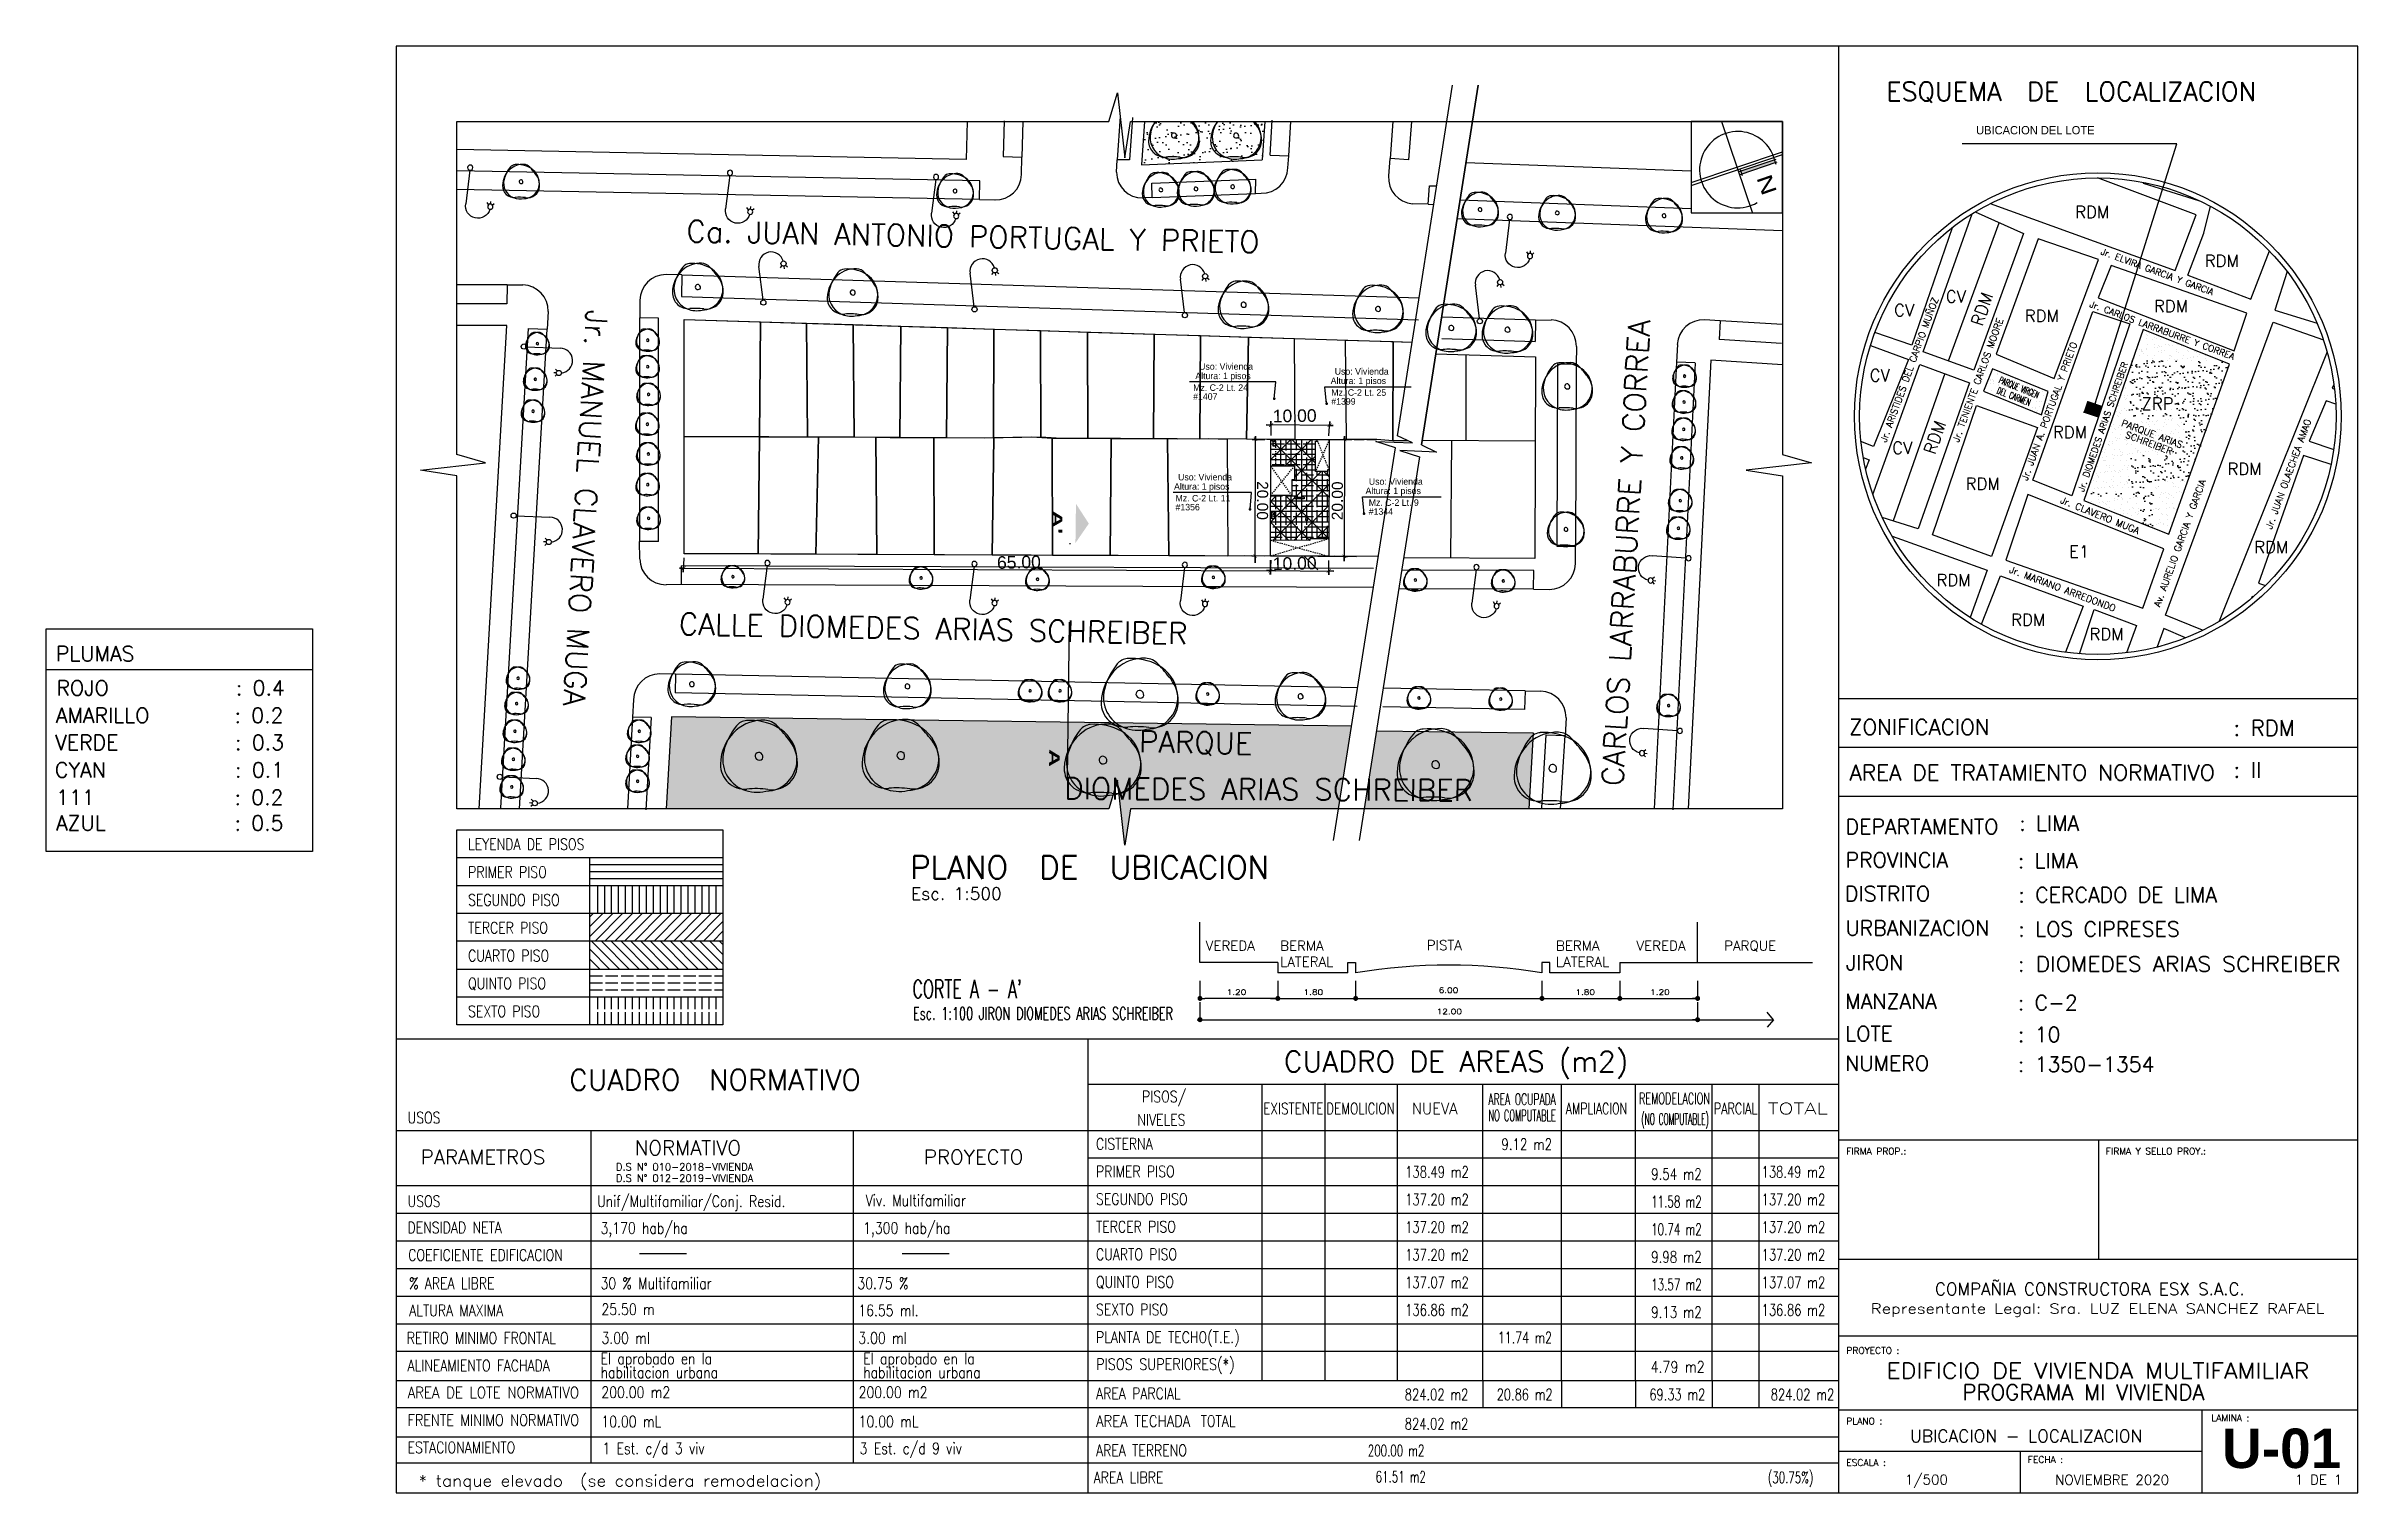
# Model space of a CAD drawing. Header units: millimetres. Extents: x 3524 to 3747, y -225 to -85.
import ezdxf
from ezdxf.enums import TextEntityAlignment as Align

# ---------------------------------------------------------------- set-up
doc = ezdxf.new("R2010")
doc.units = ezdxf.units.MM
doc.linetypes.add('ACAD_ISO02W100', pattern=[15, 12, -3])
doc.linetypes.add('DASHDOT', pattern=[1, 0.5, -0.25, 0, -0.25])
for name, color, linetype in [('0.2', 254, 'Continuous'), ('0.5', 3, 'Continuous'), ('01', 1, 'Continuous'), ('07-MANZANAS', 8, 'Continuous'), ('A-Vegetacion', 3, 'Continuous'), ('alfeisar', 1, 'Continuous'), ('CAPA02', 2, 'Continuous'), ('CAPA03', 3, 'Continuous'), ('CAPA04', 4, 'Continuous'), ('muro', 5, 'Continuous'), ('PARQUES', 3, 'Continuous'), ('proyeccion', 9, 'ACAD_ISO02W100'), ('TEXTO2', 7, 'Continuous'), ('vidrio', 4, 'Continuous'), ('Z-AREAS NATURALES', 4, 'Continuous'), ('Z-VEREDAS', 3, 'Continuous')]:
    doc.layers.add(name, color=color, linetype=linetype)
for name, color, linetype, lineweight in [('02', 2, 'Continuous', 25), ('03', 3, 'Continuous', 30), ('textos', 7, 'Continuous', 15)]:
    doc.layers.add(name, color=color, linetype=linetype, lineweight=lineweight)
doc.styles.add('ARIAL', font='arialbd.ttf', dxfattribs={"height": 0.15})
doc.styles.add('jc', font='swissel.ttf')
doc.styles.add('LAMINA', font='swissko.ttf', dxfattribs={"width": 1.3, "height": 0.4})
doc.styles.add('R', font='')
doc.styles.add('ROM50', font='romans.shx', dxfattribs={"width": 1.2, "height": 0.075})
doc.styles.add('ROMANS', font='romans.shx', dxfattribs={"width": 1.1})
doc.styles.get("Standard").update_dxf_attribs({"font": 'arial.ttf'})
doc.styles.add('SURQUILLO$0$NOMBRE1', font='romans.shx', dxfattribs={"height": 7})
doc.styles.add('TEXTO1', font='SASB____.PFB', dxfattribs={"width": 1.3})
doc.styles.get('R').set_extended_font_data('RomanaTMed')
doc.dimstyles.new('ISO-25', dxfattribs={"dimtxt": 2.5, "dimasz": 2.5, "dimexe": 1.25, "dimexo": 0.625, "dimtad": 1, "dimtxsty": 'Standard', "dimcen": 2.5, "dimadec": 0, "dimazin": 0, "dimtfac": 1, "dimtmove": 0, "dimatfit": 3, "dimfxl": 1, "dimarcsym": 0})
pattern_1 = [(37.5, (-335.3529, -35.4822), (-0.03456068, 1.0571326), [0, -0.8339328, 0, -0.932688, 0, -0.89154]), (7.5, (-335.3529, -35.4822), (0.9709703, 1.5483422), [0, -0.4498848, 0, -0.7516368, 0, -0.288036]), (327.5, (-336.0277, -35.4822), (1.70854352, 0.00310432), [0, -0.27432, 0, -0.987552, 0, -1.289304]), (317.5, (-336.0277, -35.4822), (1.64928194, 0.48152734), [0, -0.13716, 0, -0.6473952, 0, -0.740664])]

msp = doc.modelspace()

# ---------------------------------------------------------------- texts
at = {"color": 7, "style": 'jc'}
for s, rotation, p in [('10.00', 0.8051, (3642.1, -121.53)), ('65.00', 1, (3615.53, -135.64)), ('10.00', 1, (3642.1, -135.75))]:
    msp.add_text(s, height=1.209, rotation=rotation, dxfattribs=at).set_placement(p)
at = {"color": 7, "char_height": 1.068, "attachment_point": 5, "style": 'jc'}
for insert, rotation in [((3641.1, -129.06), 269.7785), ((3648.32, -129.09), 89.7785)]:
    msp.add_mtext('\\A1;20.00', dxfattribs=dict(at, insert=insert, rotation=rotation))
at = {"color": 111, "ltscale": 0.03, "char_height": 0.525, "attachment_point": 5, "style": 'ROM50'}
for s, insert in [('1.80', (3646, -176.41)), ('12.00', (3659.1, -178.27)), ('\\A1;6.00', (3659.02, -176.22)), ('1.80', (3672.2, -176.41)), ('1.20', (3679.4, -176.41))]:
    msp.add_mtext(s, dxfattribs=dict(at, insert=insert))
at = {"layer": 'alfeisar', "style": 'ROMANS'}
for s, width, p, p2 in [('EDIFICIO DE VIVIENDA MULTIFAMILIAR', 0.990817, (3701.22, -213.62), (3741.98, -213.62)), ('PROGRAMA MI VIVIENDA', 0.880114, (3708.55, -215.69), (3731.87, -215.69))]:
    msp.add_text(s, height=1.5, dxfattribs=dict(at, width=width)).set_placement(p, p2, align=Align.FIT)
at = {"layer": 'CAPA02', "linetype": 'Continuous', "style": 'ROMANS'}
for s, height, p in [('RDM', 1.16, (3719.4, -101.85)), ('RDM', 1.16, (3731.89, -106.55)), ('CV', 1.16, (3706.94, -110)), ('CV', 1.16, (3701.96, -111.3)), ('RDM', 1.16, (3714.55, -111.85)), ('RDM', 1.16, (3727, -110.92)), ('CV', 1.16, (3699.61, -117.58)), ('ZRP', 1.16, (3725.8, -120.31)), ('RDM', 1.16, (3717.27, -123.05)), ('CV', 1.16, (3701.78, -124.57)), ('RDM', 1.16, (3708.85, -128.02)), ('RDM', 1.16, (3734.08, -126.6)), ('E1', 1.16, (3718.83, -134.55)), ('RDM', 1.16, (3736.65, -134.12)), ('RDM', 1.16, (3706.04, -137.3)), ('RDM', 1.16, (3713.24, -141.12)), ('RDM', 1.16, (3720.79, -142.5)), ('ZONIFICACION', 1.5, (3697.64, -151.63)), (': RDM', 1.5, (3734.65, -151.72)), (': ', 1.5, (3734.65, -151.71)), (': II', 1.5, (3734.65, -155.76)), (': ', 1.5, (3734.65, -155.75)), ('DEPARTAMENTO', 1.45, (3697.29, -161.19)), (': LIMA', 1.45, (3714.02, -160.86)), ('PROVINCIA', 1.45, (3697.29, -164.4)), (': LIMA', 1.45, (3713.88, -164.48)), ('DISTRITO', 1.45, (3697.23, -167.65)), (': CERCADO DE LIMA', 1.45, (3713.94, -167.76)), ('URBANIZACION', 1.45, (3697.28, -170.96)), (': LOS CIPRESES', 1.45, (3713.94, -171.06)), ('JIRON', 1.45, (3697.32, -174.29)), ('MANZANA', 1.45, (3697.26, -178.01)), (': C-2', 1.45, (3713.88, -178.15)), ('LOTE', 1.45, (3697.25, -181.13)), (': 10', 1.45, (3713.88, -181.21)), ('NUMERO', 1.45, (3697.25, -183.99)), (': 1350-1354', 1.45, (3713.88, -184.08)), ('NORMATIVO', 1.4, (3580.61, -192.1)), ('PARAMETROS', 1.4, (3559.99, -192.99)), ('D.S N° 010-2018-VIVIENDA', 0.7, (3578.81, -193.59)), ('PROYECTO', 1.4, (3608.47, -192.99)), ('D.S N° 012-2019-VIVIENDA', 0.7, (3578.81, -194.67))]:
    msp.add_text(s, height=height, dxfattribs=at).set_placement(p)
for p in [(3710.44, -112.34), (3705.89, -124.7)]:
    msp.add_text('RDM', height=1.16, rotation=70.8189, dxfattribs=at).set_placement(p)
at = {"layer": 'CAPA02', "color": 2, "style": 'R'}
for s, p in [('Uso: Vivienda', (3635, -116.46)), ('Mz. C-2 Lt. 24', (3634.42, -118.5)), ('Altura: 1 pisos', (3634.63, -117.37)), ('Altura: 1 pisos', (3647.67, -117.84)), ('Uso: Vivienda', (3648.06, -116.94)), ('#1407', (3634.42, -119.36)), ('#1399', (3647.73, -119.83)), ('Mz. C-2 Lt. 25', (3647.73, -118.97)), ('Uso: Vivienda', (3632.97, -127.12)), ('Uso: Vivienda', (3651.35, -127.54)), ('Altura: 1 pisos', (3632.58, -128.02)), ('Mz. C-2 Lt. 11', (3632.72, -129.15)), ('Altura: 1 pisos', (3651.03, -128.44)), ('Mz. C-2 Lt. 9', (3651.34, -129.57)), ('#1356', (3632.72, -130.01)), ('#1344', (3651.34, -130.43))]:
    msp.add_text(s, height=0.63, dxfattribs=at).set_placement(p)
at = {"layer": 'CAPA02', "linetype": 'Continuous', "style": 'ROMANS'}
for s, height, width, p, p2 in [('AREA DE TRATAMIENTO NORMATIVO', 1.5, 0.900665, (3697.67, -156.01), (3732.86, -156.01)), (': DIOMEDES ARIAS SCHREIBER', 1.45, 0.936162, (3713.88, -174.42), (3744.98, -174.42)), ('EXISTENTE', 1.1, 0.705102, (3641.17, -188.17), (3646.97, -188.17)), ('DEMOLICION', 1.1, 0.699867, (3647.25, -188.17), (3653.85, -188.17)), ('NUEVA', 1.1, 0.855909, (3655.5, -188.17), (3659.89, -188.17)), ('AREA OCUPADA', 1.1, 0.519213, (3662.87, -187.27), (3669.37, -187.27)), ('AMPLIACION', 1.1, 0.64458, (3670.33, -188.17), (3676.24, -188.17)), ('REMODELACION', 1.1, 0.567595, (3677.38, -187.2), (3684.22, -187.2)), ('PARCIAL', 1.1, 0.651327, (3684.59, -188.17), (3688.79, -188.17)), ('NO COMPUTABLE', 1.1, 0.470045, (3662.87, -188.83), (3669.37, -188.83)), ('(NO COMPUTABLE)', 1.1, 0.427903, (3677.61, -189.18), (3684.11, -189.18))]:
    msp.add_text(s, height=height, dxfattribs=dict(at, width=width)).set_placement(p, p2, align=Align.FIT)
at = {"layer": 'CAPA02', "ltscale": 0.03, "style": 'ROMANS'}
for s, p in [('VEREDA', (3635.64, -172.41)), ('BERMA ', (3642.8, -172.41)), ('PISTA', (3656.93, -172.36)), ('BERMA ', (3669.38, -172.41)), ('VEREDA', (3677.14, -172.41)), ('PARQUE', (3685.58, -172.41)), ('LATERAL', (3642.8, -173.96)), ('LATERAL', (3669.38, -173.96))]:
    msp.add_text(s, height=0.95, dxfattribs=at).set_placement(p)
at = {"layer": 'CAPA02', "linetype": 'Continuous', "style": 'ROMANS', "width": 0.8}
for s, p in [('PISOS/', (3629.49, -187.01)), ('NIVELES', (3629.04, -189.26))]:
    msp.add_text(s, height=1.1, dxfattribs=at).set_placement(p)
at = {"layer": 'CAPA02', "style": 'ROMANS'}
for s, height, width, p, p2 in [('COMPAÑIA CONSTRUCTORA ESX S.A.C.', 1.2, 0.866225, (3705.9, -205.6), (3735.74, -205.6)), ('Representante Legal: Sra. LUZ ELENA SANCHEZ RAFAEL', 0.96, 1.052863, (3699.72, -207.37), (3743.43, -207.37))]:
    msp.add_text(s, height=height, dxfattribs=dict(at, width=width)).set_placement(p, p2, align=Align.FIT)
msp.add_text('UBICACION - LOCALIZACION', height=1.2, dxfattribs=at).set_placement((3703.5, -219.76))
at = {"layer": 'CAPA03', "linetype": 'Continuous', "style": 'ROMANS'}
for s, height, p in [('ESQUEMA  DE  LOCALIZACION', 1.8, (3701.2, -90.56)), ('VERDE', 1.45, (3524.78, -153.09)), (': 0.3', 1.45, (3542.1, -153.09)), ('PLANO  DE  UBICACION', 2.2, (3607.15, -165.48)), ('CUADRO DE AREAS (m2)', 2, (3643.17, -184.08)), ('CUADRO  NORMATIVO', 2, (3574.3, -185.85))]:
    msp.add_text(s, height=height, dxfattribs=at).set_placement(p)
at = {"layer": 'CAPA03', "linetype": 'Continuous', "style": 'SURQUILLO$0$NOMBRE1'}
for s, height, rotation, p in [('Ca. JUAN ANTONIO PORTUGAL Y PRIETO', 2.0752, 358.9159, (3585.58, -104.15)), (' Jr. MANUEL CLAVERO MUGA', 2.0752, 266.666, (3576.03, -109.22)), ('CARLOS LARRABURRE Y CORREA', 2.0752, 86.666, (3675.85, -156.6)), ('CALLE DIOMEDES ARIAS SCHREIBER', 2.0752, 358.9159, (3584.85, -141.97)), ('PARQUE', 2.075, 358.9159, (3629.19, -153.3)), ('DIOMEDES ARIAS SCHREIBER', 2.0752, 359.7431, (3621.98, -157.82))]:
    msp.add_text(s, height=height, rotation=rotation, dxfattribs=at).set_placement(p)
at = {"layer": 'CAPA03', "color": 0, "linetype": 'Continuous', "style": 'ROMANS'}
msp.add_text('PLUMAS', height=1.45, dxfattribs=at).set_placement((3524.84, -144.53))
at = {"layer": 'CAPA03', "color": 1, "linetype": 'Continuous', "style": 'ROMANS'}
for s, p in [('ROJO', (3524.9, -147.83)), (': 0.4', (3542.18, -147.83))]:
    msp.add_text(s, height=1.45, dxfattribs=at).set_placement(p)
at = {"layer": 'CAPA03', "color": 2, "linetype": 'Continuous', "style": 'ROMANS'}
for s, p in [('AMARILLO', (3524.84, -150.48)), (': 0.2', (3542.05, -150.48))]:
    msp.add_text(s, height=1.45, dxfattribs=at).set_placement(p)
at = {"layer": 'CAPA03', "color": 4, "linetype": 'Continuous', "style": 'ROMANS'}
for s, p in [('CYAN', (3524.76, -155.73)), (': 0.1', (3542.11, -155.73))]:
    msp.add_text(s, height=1.45, dxfattribs=at).set_placement(p)
at = {"layer": 'CAPA03', "color": 111, "linetype": 'Continuous', "style": 'ROMANS'}
for s, p in [('111', (3524.86, -158.38)), (': 0.2', (3542.05, -158.38))]:
    msp.add_text(s, height=1.45, dxfattribs=at).set_placement(p)
at = {"layer": 'CAPA03', "linetype": 'Continuous', "style": 'ROMANS'}
for s, height, width, p, p2 in [("CORTE A - A'", 1.76, 0.546952, (3607.38, -176.99), (3617.92, -176.99)), ('TOTAL', 1.1, 1.257966, (3689.79, -188.17), (3695.59, -188.17)), ('824.02 m2', 1.1, 0.656875, (3654.82, -215.71), (3660.94, -215.71)), ('20.86 m2', 1.1, 0.651833, (3663.67, -215.71), (3669.06, -215.71)), ('69.33 m2', 1.1, 0.651833, (3678.38, -215.71), (3683.77, -215.71)), ('824.02 m2', 1.1, 0.656875, (3690.07, -215.71), (3696.2, -215.71)), ('824.02 m2', 1.1, 0.656875, (3654.82, -218.53), (3660.94, -218.53))]:
    msp.add_text(s, height=height, dxfattribs=dict(at, width=width)).set_placement(p, p2, align=Align.FIT)
at = {"layer": 'CAPA03', "linetype": 'Continuous', "style": 'ROMANS', "width": 0.656875}
for s, p in [('200.00 m2', (3651.25, -221.11)), ('61.51 m2', (3652.01, -223.63)), ('(30.75%%%)', (3689.79, -223.7))]:
    msp.add_text(s, height=1.1, dxfattribs=at).set_placement(p)
at = {"layer": 'CAPA04', "style": 'ARIAL'}
msp.add_text('U-01', height=3.8, dxfattribs=at).set_placement((3733.55, -222.24))
at = {"layer": 'muro', "color": 5, "ltscale": 0.125, "style": 'TEXTO1', "width": 1.7}
for s, rotation, p in [("A'", 269.248, (3620.81, -131.13)), ('A', 269.2054, (3620.54, -153.85))]:
    msp.add_text(s, height=1.01, rotation=rotation, dxfattribs=at).set_placement(p, align=Align.CENTER)
at = {"layer": 'muro', "color": 5, "ltscale": 0.125, "style": 'ROMANS'}
for s, p in [('AZUL', (3524.86, -160.85)), (': 0.5', (3542.05, -160.85))]:
    msp.add_text(s, height=1.45, dxfattribs=at).set_placement(p)
at = {"layer": 'TEXTO2', "color": 2, "style": 'SURQUILLO$0$NOMBRE1'}
for s, height, rotation, p in [('Jr. ELVIRA GARCIA Y GARCIA', 0.6156, 339.7546, (3721.81, -105.32)), ('Jr. ARISTIDES DEL CARPIO MUÑOZ', 0.648, 70, (3701.2, -123.52)), ('Jr. CARLOS LARRABURRE Y CORREA', 0.6156, 339.7546, (3720.74, -110.39)), ('Jr. TENIENTE CARLOS MOORE', 0.648, 70, (3708.18, -123.51)), (' Jr. JUAN A. PORTUGAL Y PRIETO', 0.648, 70, (3714.65, -127.62)), ('Jr. DIOMEDES ARIAS SCHREIBER', 0.6156, 71, (3720.23, -128.27)), ('PARQUE ARIAS', 0.648, 339.4573, (3723.79, -121.85)), ('SCHREIBER', 0.648, 339.4573, (3724.17, -122.98)), ('Jr. JUAN OLAECHEA AMAO', 0.648, 70, (3738.34, -131.88)), ('Jr. CLAVERO MUGA', 0.648, 338, (3717.91, -129.27)), ('Av. AURELIO GARCIA Y GARCIA', 0.648, 70, (3727.57, -139.37)), ('Jr. MARIANO ARREDONDO', 0.648, 339.4573, (3713, -135.97))]:
    msp.add_text(s, height=height, rotation=rotation, dxfattribs=at).set_placement(p)
for s, rotation, width, p, p2 in [('PARQUE VIRGEN', 337.8705, 0.528535, (3712, -117.71), (3715.76, -119.24)), ('DEL CARMEN', 338.4602, 0.551921, (3711.8, -118.71), (3714.96, -119.95))]:
    msp.add_text(s, height=0.648, rotation=rotation, dxfattribs=dict(at, width=width)).set_placement(p, p2, align=Align.FIT)
at = {"layer": 'textos', "style": 'LAMINA', "width": 1.3}
msp.add_text('N', height=1.47, rotation=288.785, dxfattribs=at).set_placement((3689.69, -98.65), align=Align.MIDDLE_CENTER)
at = {"layer": 'textos', "insert": (3709.86, -92.99), "char_height": 0.8, "width": 41.5816, "attachment_point": 1}
msp.add_mtext('{\\fBankGothic Md BT|b0|i0|c0|p34;UBICACION DEL LOTE}', dxfattribs=at)
at = {"layer": 'vidrio', "linetype": 'Continuous', "style": 'ROMANS', "width": 0.8}
for s, p in [('LEYENDA DE PISOS', (3564.56, -162.71)), ('PRIMER PISO', (3564.56, -165.4)), ('SEGUNDO PISO', (3564.56, -168.08)), ('TERCER PISO', (3564.56, -170.76)), ('CUARTO PISO', (3564.56, -173.44)), ('QUINTO PISO', (3564.56, -176.12)), ('SEXTO PISO', (3564.56, -178.81)), ('USOS', (3558.73, -189.04)), ('CISTERNA', (3625.06, -191.57)), ('PRIMER PISO', (3625.06, -194.23)), ('USOS', (3558.73, -197.09)), ('Unif/Multifamiliar/Conj. Resid.', (3576.99, -197.1)), ('Viv. Multifamiliar', (3602.87, -197.02)), ('SEGUNDO PISO', (3625.06, -196.89)), ('DENSIDAD NETA', (3558.72, -199.63)), ('3,170 hab/ha', (3577.32, -199.68)), ('1,300 hab/ha', (3602.62, -199.68)), ('TERCER PISO', (3625.06, -199.55)), ('COEFICIENTE EDIFICACION', (3558.79, -202.28)), ('CUARTO PISO', (3625.06, -202.21)), ('%%% AREA LIBRE', (3558.88, -205)), ('30 %%% Multifamiliar', (3577.32, -205)), ('30.75 %%%', (3602.07, -205)), ('QUINTO PISO', (3625.06, -204.87)), ('ALTURA MAXIMA', (3558.89, -207.61)), ('25.50 m ', (3577.41, -207.5)), ('16.55 ml.', (3602.16, -207.61)), ('SEXTO PISO', (3625.06, -207.53)), ('RETIRO MINIMO FRONTAL', (3558.65, -210.27)), ('3.00 ml', (3577.41, -210.27)), ('3.00 ml', (3602.16, -210.27)), ('PLANTA DE TECHO(T.E.)', (3625.06, -210.19)), ('El aprobado en la ', (3577.33, -212.25)), ('El aprobado en la ', (3602.63, -212.25)), ('habilitacion urbana', (3577.33, -213.58)), ('habilitacion urbana', (3602.63, -213.58)), ('200.00 m2', (3577.4, -215.49)), ('200.00 m2', (3602.19, -215.49)), ('AREA PARCIAL', (3625.07, -215.61)), ('10.00 mL', (3577.4, -218.31)), ('10.00 mL', (3602.19, -218.31)), ('TOTAL', (3635.14, -218.27)), ('ESTACIONAMIENTO', (3558.73, -220.81)), ('1 Est. c/d 3 viv', (3577.5, -220.9)), ('3 Est. c/d 9 viv', (3602.29, -220.9)), ('AREA TERRENO', (3625.07, -221.09)), ('AREA LIBRE', (3624.83, -223.7))]:
    msp.add_text(s, height=1.1, dxfattribs=at).set_placement(p)
at = {"layer": 'vidrio', "linetype": 'Continuous', "style": 'ROMANS'}
for s, height, p in [('Esc. 1:500', 1.2, (3607.24, -167.52)), ('FIRMA PROP.:', 0.64, (3697.36, -192.05)), ('FIRMA Y SELLO PROY.:', 0.64, (3722.36, -192.05)), ('PROYECTO :', 0.64, (3697.36, -211.24)), ('PLANO :', 0.64, (3697.36, -218.04)), ('LAMINA :', 0.64, (3732.54, -217.74)), ('ESCALA :', 0.64, (3697.36, -222.04)), ('FECHA :', 0.64, (3714.84, -221.75))]:
    msp.add_text(s, height=height, dxfattribs=at).set_placement(p)
for s, height, width, p, p2 in [('Esc. 1:100 JIRON DIOMEDES ARIAS SCHREIBER', 1.2, 0.579952, (3607.42, -179.06), (3632.47, -179.06)), ('9.12 m2', 1.1, 0.67505, (3664.12, -191.61), (3669, -191.61)), ('138.49 m2', 1.1, 0.656875, (3654.86, -194.27), (3660.98, -194.27)), ('9.54 m2', 1.1, 0.67505, (3678.55, -194.48), (3683.43, -194.48)), ('138.49 m2', 1.1, 0.656875, (3689.2, -194.27), (3695.33, -194.27)), ('137.20 m2', 1.1, 0.656875, (3654.86, -196.93), (3660.98, -196.93)), ('137.20 m2', 1.1, 0.656875, (3689.2, -196.93), (3695.33, -196.93)), ('11.58 m2', 1.1, 0.5896, (3678.55, -197.14), (3683.43, -197.14)), ('137.20 m2', 1.1, 0.656875, (3654.86, -199.59), (3660.98, -199.59)), ('10.74 m2', 1.1, 0.5896, (3678.55, -199.8), (3683.43, -199.8)), ('137.20 m2', 1.1, 0.656875, (3689.2, -199.59), (3695.33, -199.59)), ('137.20 m2', 1.1, 0.656875, (3654.86, -202.25), (3660.98, -202.25)), ('9.98 m2', 1.1, 0.67505, (3678.55, -202.46), (3683.43, -202.46)), ('137.20 m2', 1.1, 0.656875, (3689.2, -202.25), (3695.33, -202.25)), ('137.07 m2', 1.1, 0.656875, (3654.86, -204.91), (3660.98, -204.91)), ('13.57 m2', 1.1, 0.5896, (3678.55, -205.12), (3683.43, -205.12)), ('137.07 m2', 1.1, 0.656875, (3689.2, -204.91), (3695.33, -204.91)), ('136.86 m2', 1.1, 0.656875, (3654.86, -207.57), (3660.98, -207.57)), ('9.13 m2', 1.1, 0.67505, (3678.55, -207.78), (3683.43, -207.78)), ('136.86 m2', 1.1, 0.656875, (3689.2, -207.57), (3695.33, -207.57)), ('11.74 m2', 1.1, 0.631473, (3663.78, -210.23), (3669, -210.23)), ('PISOS SUPERIORES(*)', 1.1, 0.739676, (3625.07, -212.79), (3638.43, -212.79)), ('ALINEAMIENTO FACHADA', 1.1, 0.708354, (3558.73, -212.92), (3572.43, -212.92)), ('4.79 m2', 1.1, 0.722991, (3678.49, -213.05), (3683.71, -213.05)), ('AREA DE LOTE NORMATIVO', 1.1, 0.749077, (3558.73, -215.52), (3575.25, -215.52)), ('FRENTE MINIMO NORMATIVO', 1.1, 0.728778, (3558.73, -218.18), (3575.26, -218.18)), ('AREA TECHADA', 1.1, 0.750808, (3625.07, -218.27), (3634.15, -218.27)), ('* tanque elevado  (se considera remodelacion)          ', 1.1, 0.901048, (3559.79, -224.02), (3606.8, -224.02))]:
    msp.add_text(s, height=height, dxfattribs=dict(at, width=width)).set_placement(p, p2, align=Align.FIT)
at = {"layer": 'vidrio', "style": 'ROMANS'}
for s, p in [('    1/500', (3700.16, -223.83)), ('NOVIEMBRE 2020', (3717.47, -223.85)), ('1 DE 1', (3740.57, -223.84))]:
    msp.add_text(s, height=0.95, dxfattribs=at).set_placement(p)
at = {"layer": 'vidrio', "color": 111, "ltscale": 0.03, "insert": (3638.6, -176.41), "char_height": 0.525, "attachment_point": 5, "style": 'ROM50'}
msp.add_mtext('1.20', dxfattribs=at)

# ---------------------------------------------------------------- blocks, each defined once
blk = doc.blocks.new('_DOT')
at = {"color": 0, "linetype": 'ByBlock'}
blk.add_line((-0.5, 0), (-1, 0), dxfattribs=at)
at = {"color": 0, "linetype": 'ByBlock', "const_width": 0.5}
blk.add_lwpolyline([(-0.25, 0, 1), (0.25, 0, 1)], format="xyb", close=True, dxfattribs=at)
blk = doc.blocks.new('E20')
for p, q in [((0, 0.25), (0, 3.5)), ((2.2, 3.31), (2.03, 3.13)), ((2.39, 3.24), (2.39, 2.99)), ((2.56, 3.31), (2.73, 3.13))]:
    blk.add_line(p, q)
for centre in [(2.39, 3.49), (0, 0)]:
    blk.add_circle(centre, 0.25)
blk.add_arc((1.2, 3.55), 1.2, 8.93, 182.38)
blk = doc.blocks.new('TREEM')
for centre, radius, start, end in [((6.615, -7.881), 11.709, 128.30978, 132.29593), ((0.18, 0.018), 1.592, 100.45548, 151.04248), ((0.299, 0.075), 1.551, 85.31026, 127.42974), ((0.135, 0.263), 1.343, 1.16757, 100.45548), ((0.338, 0.549), 1.075, 351.1087, 85.31026), ((0.207, 0.174), 1.722, 177.68766, 221.07668), ((-0.749, 0.213), 0.766, 132.29593, 177.68766), ((0.829, -0.341), 2.334, 151.04248, 184.47921), ((0, 0), 0.158, 142.67934, 321.68264), ((0.024, -0.018), 0.188, 61.27911, 142.67934), ((-0.023, 0.018), 0.188, 321.68264, 43.04272), ((5.621, -0.143), 4.253, 172.90007, 184.87564), ((-0.11, -0.065), 1.627, 338.15257, 12.61453), ((-0.893, -0.476), 0.606, 184.47921, 231.15866), ((0.499, 1.252), 2.825, 231.15866, 255.60852), ((0.371, 0.318), 1.941, 221.07668, 269.07521), ((0.135, -0.164), 1.363, 255.60852, 338.15257), ((0.357, -0.592), 1.031, 269.07521, 4.87564)]:
    blk.add_arc(centre, radius, start, end)

# ---------------------------------------------------------------- hatches: boundary and pattern name
msp.add_hatch(color=252).paths.add_polyline_path([(3720.58, -119.46), (3720.22, -120.54), (3721.64, -121.02), (3722, -119.94)])
at = {"layer": '01'}
msp.add_hatch(color=256, dxfattribs=at).paths.add_polyline_path([(3690.54, -96.5), (3690.45, -96.22), (3687.18, -97.33), (3687.27, -97.61)])
at = {"layer": 'A-Vegetacion'}
h = msp.add_hatch(dxfattribs=at)
h.set_pattern_fill('AR-SAND', color=256, scale=0.03, style=0)
h.paths.add_polyline_path([(3641.08, -96.26), (3641.32, -92.55), (3629.74, -92.55), (3629.46, -96.72)])
at = {"layer": 'PARQUES'}
h = msp.add_hatch(dxfattribs=at)
h.set_pattern_fill('AR-SAND', color=256, scale=0.0216, style=0)
h.set_pattern_definition(pattern_1)
h.paths.add_polyline_path([(3720.23, -129.04), (3728.44, -132.31), (3734.28, -115.92), (3725.96, -112.58)])
h.paths.add_polyline_path([(3724.05, -123.11), (3729.15, -125.02), (3729.49, -124.11), (3724.39, -122.2)], flags=24)
h.paths.add_polyline_path([(3723.65, -122.06), (3730.4, -124.59), (3730.77, -123.59), (3724.03, -121.06)], flags=24)
h = msp.add_hatch(dxfattribs=at)
h.set_pattern_fill('AR-SAND', color=256, scale=0.0216, style=0)
h.set_pattern_definition(pattern_1)
h.paths.add_polyline_path([(3710.56, -118.52), (3716.16, -120.81), (3716.81, -118.56), (3711.43, -116.38)])
h.paths.add_polyline_path([(3711.66, -118.82), (3715.05, -120.16), (3715.41, -119.26), (3712.01, -117.92)], flags=24)
h.paths.add_polyline_path([(3711.8, -117.89), (3715.83, -119.53), (3716.24, -118.54), (3712.21, -116.9)], flags=24)
at = {"layer": 'Z-VEREDAS'}
h = msp.add_hatch(dxfattribs=at)
h.set_pattern_fill('AR-SAND', color=256, scale=0.03, style=0)
h.set_pattern_definition([(37.5, (0, -305.1741), (-0.04800094, 1.4682397), [0, -1.15824, 0, -1.2954, 0, -1.23825]), (7.5, (0, -305.174), (1.3485698, 2.1504753), [0, -0.62484, 0, -1.04394, 0, -0.40005]), (327.5, (-0.9373, -305.1741), (2.3729771, 0.00431155), [0, -0.381, 0, -1.3716, 0, -1.7907]), (317.5, (-0.9373, -305.174), (2.2906694, 0.668788), [0, -0.1905, 0, -0.89916, 0, -1.0287])])
h.paths.add_polyline_path([(3652.08, -151.27), (3650.9, -158.75), (3666.79, -158.75), (3667.22, -151.48)])
h.paths.add_polyline_path([(3584.15, -149.9), (3583.64, -158.75), (3626.31, -158.75), (3627.12, -155.98), (3627.83, -162.24), (3628.38, -158.75), (3648.44, -158.75), (3649.7, -150.79)])
h.paths.add_polyline_path([(3629, -154.07), (3641.7, -154.31), (3641.76, -150.9), (3629.06, -150.66)], flags=24)
h.paths.add_polyline_path([(3620.3, -152.74), (3620.27, -154.95), (3621.78, -154.97), (3621.81, -152.76)], flags=24)

# ---------------------------------------------------------------- linework, layer by layer
at = {"color": 5, "linetype": 'DASHDOT', "ltscale": 30}
msp.add_line((3622.33, -155.76), (3622.63, -129.22), dxfattribs=at)
at = {"color": 2}
for p, q in [((3641.88, -134.41), (3639.39, -134.4)), ((3646.42, -134.43), (3650.16, -134.44)), ((3576.3, -179.54), (3576.3, -163.45)), ((3563.47, -166.13), (3589.12, -166.13)), ((3563.47, -168.81), (3589.12, -168.81)), ((3589.12, -171.49), (3563.47, -171.49)), ((3683.03, -173.56), (3694.09, -173.56)), ((3563.47, -174.18), (3589.12, -174.18)), ((3563.47, -176.86), (3589.12, -176.86)), ((3677.03, -213.82), (3677.03, -216.4)), ((3684.42, -213.82), (3684.42, -216.4))]:
    msp.add_line(p, q, dxfattribs=at)
for points in [[(3647.5, -122.82), (3647.58, -121.44), (3647.55, -121.83), (3647.92, -121.83), (3641.46, -121.77), (3641.92, -121.78), (3641.92, -121.42), (3641.92, -122.8)], [(3641.3, -134.41), (3640.07, -134.4), (3640.4, -134.4), (3640.4, -135.05), (3640.44, -123.17), (3640.44, -122.85), (3640.44, -123.17), (3640.12, -123.17), (3641.34, -123.17)], [(3647.53, -126.11), (3647.36, -126.11), (3647.36, -126.25), (3646.21, -126.25), (3646.22, -123.35), (3646.36, -123.35), (3646.36, -123.19)], [(3648.13, -123.18), (3649.35, -123.19), (3649.02, -123.19), (3649.02, -122.86), (3648.98, -134.44), (3648.98, -134.9), (3648.98, -134.44), (3649.3, -134.44), (3648.08, -134.43)], [(3641.91, -125.73), (3644.19, -125.73), (3644.18, -127.08), (3643.93, -127.08), (3643.92, -128.57), (3641.9, -128.56)], [(3644.21, -128.71), (3645.13, -128.72), (3645.13, -128.89), (3644.2, -128.88), (3644.21, -128.71)], [(3642.01, -130.81), (3642.01, -130.14), (3642.26, -130.14), (3642.26, -130.81), (3642.01, -130.81)], [(3647.51, -132.75), (3645.65, -132.74), (3645.65, -132.91), (3641.88, -132.89)], [(3585.36, -134.58), (3585.28, -135.96), (3585.31, -135.58), (3584.94, -135.57), (3642.34, -135.83), (3641.88, -135.82), (3641.88, -136.18), (3641.88, -134.8)], [(3641.92, -134.8), (3641.85, -136.18), (3641.87, -135.79), (3641.5, -135.79), (3647.97, -135.85), (3647.5, -135.84), (3647.5, -136.2), (3647.5, -134.82)]]:
    msp.add_lwpolyline(points, dxfattribs=at)
at = {"color": 1}
msp.add_lwpolyline([(3641.92, -123.17), (3647.54, -123.19), (3647.5, -134.43), (3641.88, -134.41)], close=True, dxfattribs=at)
at = {"color": 2}
for points in [[(3642.09, -123.79), (3642.4, -123.79), (3642.4, -123.34), (3642.17, -123.34), (3642.17, -123.42), (3642.09, -123.42)], [(3645.46, -130.94), (3645.46, -130.6), (3645.27, -130.6), (3645.26, -130.94)]]:
    msp.add_lwpolyline(points, close=True, dxfattribs=at)
at = {"layer": '0.2', "linetype": 'ACAD_ISO02W100', "ltscale": 0.08}
msp.add_line((3647.54, -123.19), (3652.12, -123.19), dxfattribs=at)
at = {"layer": '0.5', "color": 2}
msp.add_line((3721.64, -190.62), (3721.64, -202.13), dxfattribs=at)
at = {"layer": '02'}
for p, q in [((3687.04, -97.38), (3690.59, -96.17)), ((3687.13, -97.19), (3687.32, -97.75)), ((3687.14, -97.66), (3690.68, -96.45))]:
    msp.add_line(p, q, dxfattribs=at)
at = {"layer": '02', "linetype": 'Continuous'}
msp.add_lwpolyline([(3682.41, -101.36), (3691.22, -101.36), (3691.22, -92.55), (3682.41, -92.55)], close=True, dxfattribs=at)
at = {"layer": '02'}
msp.add_lwpolyline([(3690.61, -96.71), (3690.38, -96.01, 2.803616), (3688.75, -100.37)], format="xyb", dxfattribs=at)
at = {"layer": '02', "linetype": 'Continuous'}
msp.add_lwpolyline([(3682.41, -98.44), (3691.22, -95.47)], dxfattribs=at)
at = {"layer": '03'}
for p, q in [((3685.32, -92.55), (3688.32, -101.37)), ((3682.41, -98.72), (3691.22, -95.73))]:
    msp.add_line(p, q, dxfattribs=at)
at = {"layer": '07-MANZANAS', "linetype": 'Continuous'}
msp.add_line((3721.64, -121.02), (3720.22, -120.54), dxfattribs=at)
at = {"layer": 'A-Vegetacion'}
for centre, major_axis, start_param, end_param in [((3633.05, -94.45), (2.07, 2.07), 1.644451, 2.340054), ((3634.45, -94.65), (-3.01, 3.01), 0.26886, 0.534219), ((3620.7, -103.86), (-12.47, 12.47), 4.595623, 4.623485), ((3632.6, -94.17), (-1.7, 1.7), 4.109473, 4.669822), ((3632.68, -94.35), (-1.65, 1.65), 3.845139, 4.580263), ((3639.03, -94.45), (2.07, 2.07), 1.644451, 2.340054), ((3640.44, -94.65), (-3.01, 3.01), 0.26886, 0.534219), ((3626.68, -103.86), (-12.47, 12.47), 4.595623, 4.623485), ((3638.58, -94.17), (-1.7, 1.7), 4.109473, 4.669822), ((3638.67, -94.35), (-1.65, 1.65), 3.845139, 4.580263), ((3632.32, -94.1), (1.45, 1.45), 2.105016, 3.545681), ((3631.68, -94.43), (1.1, 1.1), 2.340054, 4.012087), ((3632.57, -93.9), (0.169, 0.169), 0.13403, 3.258227), ((3632.6, -93.86), (-0.2, 0.2), 1.68743, 3.107432), ((3632.54, -93.93), (0.2, 0.2), 4.996513, 6.417215), ((3632.96, -94.1), (1.43, 1.43), 3.947369, 5.68027), ((3633.4, -94.41), (-1.15, 1.15), 2.201012, 3.845139), ((3638.31, -94.1), (1.45, 1.45), 2.105016, 3.545681), ((3637.66, -94.43), (1.1, 1.1), 2.340054, 4.012087), ((3638.56, -93.9), (0.169, 0.169), 0.13403, 3.258227), ((3638.58, -93.86), (-0.2, 0.2), 1.68743, 3.107432), ((3638.53, -93.93), (0.2, 0.2), 4.996513, 6.417215), ((3638.95, -94.1), (1.43, 1.43), 3.947369, 5.68027), ((3639.38, -94.41), (-1.15, 1.15), 2.201012, 3.845139), ((3632.47, -93.73), (1.73, 1.73), 3.545681, 4.147156), ((3632.35, -102.36), (4.53, 4.53), 0.661481, 0.870494), ((3638.46, -93.73), (1.73, 1.73), 3.545681, 4.147156), ((3638.34, -102.36), (4.53, 4.53), 0.661481, 0.870494)]:
    msp.add_ellipse(centre, major_axis=major_axis, ratio=1, start_param=start_param, end_param=end_param, dxfattribs=at)
at = {"layer": 'CAPA02', "ltscale": 0.03}
for p, q in [((3523.91, -145.34), (3549.56, -145.34)), ((3635.08, -173.56), (3635.08, -169.67)), ((3683.03, -173.56), (3683.03, -169.67)), ((3642.58, -173.56), (3635.08, -173.56)), ((3642.58, -173.56), (3642.58, -174.56)), ((3649.33, -173.56), (3650.08, -173.56)), ((3649.33, -173.81), (3649.33, -173.56)), ((3650.08, -173.56), (3650.08, -174.56)), ((3668.78, -173.56), (3668.03, -173.56)), ((3668.03, -173.56), (3668.03, -174.56)), ((3668.78, -173.81), (3668.78, -173.56)), ((3675.53, -173.56), (3675.53, -174.56)), ((3675.53, -173.56), (3683.03, -173.56)), ((3649.33, -174.56), (3642.58, -174.56)), ((3649.33, -174.56), (3649.33, -173.81)), ((3668.78, -174.56), (3668.78, -173.81)), ((3675.53, -174.56), (3668.78, -174.56))]:
    msp.add_line(p, q, dxfattribs=at)
at = {"layer": 'CAPA02', "linetype": 'Continuous'}
for p, q in [((3696.64, -190.62), (3746.64, -190.62)), ((3696.64, -202.13), (3746.64, -202.13)), ((3696.64, -216.62), (3746.64, -216.62)), ((3731.64, -224.62), (3731.64, -216.62)), ((3696.64, -220.62), (3731.64, -220.62)), ((3714.14, -224.62), (3714.14, -220.62))]:
    msp.add_line(p, q, dxfattribs=at)
msp.add_lwpolyline([(3627.12, -155.98), (3626.31, -158.75), (3563.47, -158.75), (3563.47, -126.68), (3559.98, -126.13), (3566.24, -125.42), (3563.47, -124.61), (3563.47, -92.55), (3626.31, -92.55), (3627.12, -89.78), (3627.83, -96.04), (3628.38, -92.55), (3691.22, -92.55), (3691.22, -124.61), (3693.99, -125.42), (3687.72, -126.13), (3691.22, -126.68), (3691.22, -158.75), (3628.38, -158.75), (3627.83, -162.24)], close=True, dxfattribs=at)
at = {"layer": 'CAPA02', "ltscale": 0.03}
msp.add_lwpolyline([(3523.91, -141.4), (3549.56, -141.4), (3549.56, -162.85), (3523.91, -162.85)], close=True, dxfattribs=at)
at = {"layer": 'CAPA02', "linetype": 'Continuous'}
msp.add_circle((3721.59, -120.94), 22.95, dxfattribs=at)
msp.add_circle((3721.59, -120.94), 22.95, dxfattribs=at)
msp.add_circle((3721.59, -120.94), 22.95, dxfattribs=at)
msp.add_circle((3721.59, -120.94), 22.95, dxfattribs=at)
at = {"layer": 'CAPA02', "ltscale": 0.03}
msp.add_arc((3659.05, -227.89), 54.08, 80.4468, 99.5532, dxfattribs=at)
at = {"layer": 'CAPA03', "linetype": 'Continuous'}
for p, q in [((3696.64, -224.62), (3696.64, -85.31)), ((3612.65, -92.55), (3612.56, -96.2)), ((3629.74, -92.55), (3629.46, -96.72)), ((3641.32, -92.55), (3641.08, -96.26)), ((3612.56, -96.2), (3563.47, -95.24)), ((3629.46, -96.72), (3641.08, -96.26)), ((3660.71, -96.51), (3682.41, -97.32)), ((3568.3, -112.2), (3563.47, -112.2)), ((3565.62, -158.75), (3568.3, -112.2)), ((3585.38, -111.61), (3655.52, -113.81)), ((3585.38, -134.19), (3585.38, -111.61)), ((3657.8, -114.93), (3667.42, -115.23)), ((3667.42, -115.23), (3667.34, -134.64)), ((3684.29, -115.55), (3682.13, -158.75)), ((3691.22, -115.99), (3684.29, -115.55)), ((3652.27, -134.45), (3585.38, -134.19)), ((3667.34, -134.64), (3654.71, -134.59)), ((3746.64, -148.16), (3696.64, -148.16)), ((3584.15, -149.9), (3583.64, -158.75)), ((3649.7, -150.79), (3584.15, -149.9)), ((3667.22, -151.48), (3652.08, -151.27)), ((3666.79, -158.75), (3667.22, -151.48)), ((3746.64, -152.86), (3696.64, -152.86)), ((3746.64, -157.55), (3696.64, -157.55)), ((3563.47, -163.45), (3589.12, -163.45)), ((3557.64, -180.89), (3696.64, -180.89)), ((3624.3, -224.62), (3624.3, -180.89)), ((3624.3, -185.28), (3696.64, -185.28)), ((3688.96, -216.4), (3688.96, -185.28)), ((3557.64, -189.72), (3624.3, -189.72)), ((3696.64, -209.5), (3746.64, -209.5)), ((3624.3, -213.82), (3696.64, -213.82)), ((3662.32, -213.82), (3662.32, -216.4)), ((3669.92, -213.82), (3669.92, -216.4)), ((3624.3, -216.4), (3696.64, -216.4)), ((3624.3, -219.22), (3696.64, -219.22))]:
    msp.add_line(p, q, dxfattribs=at)
at = {"layer": 'CAPA03', "color": 4, "linetype": 'Continuous'}
for p, q in [((3654.1, -122.82), (3659.42, -89.04)), ((3654.1, -122.82), (3659.42, -89.04)), ((3661.88, -89.04), (3656.42, -123.71)), ((3656.42, -123.71), (3661.88, -89.04)), ((3616.21, -92.5), (3616.12, -95.94)), ((3618.02, -92.55), (3617.93, -95.98)), ((3627.38, -92.07), (3627.1, -96.25)), ((3628.58, -92.16), (3628.3, -96.25)), ((3641.83, -95.8), (3642.04, -92.43)), ((3643.63, -95.85), (3643.84, -92.55)), ((3653.67, -92.55), (3653.39, -96.11)), ((3655.47, -92.55), (3655.18, -96.24)), ((3613.87, -98.28), (3563.51, -97.29)), ((3616.12, -95.94), (3617.93, -95.98)), ((3617.89, -97.67), (3617.93, -95.98)), ((3627.03, -97.44), (3627.1, -96.25)), ((3628.3, -96.25), (3627.1, -96.25)), ((3641.83, -95.8), (3643.63, -95.85)), ((3643.55, -97.02), (3643.63, -95.85)), ((3653.26, -97.79), (3653.39, -96.11)), ((3655.18, -96.24), (3653.39, -96.11)), ((3731.06, -101.53), (3721.57, -97.99)), ((3613.83, -100.08), (3563.47, -99.09)), ((3613.83, -100.08), (3613.87, -98.28)), ((3613.83, -100.07), (3615.33, -100.11)), ((3630.47, -99.88), (3629.55, -99.92)), ((3630.45, -98.5), (3640.47, -98.1)), ((3630.47, -99.88), (3630.45, -98.5)), ((3630.47, -99.88), (3640.43, -99.49)), ((3640.43, -99.49), (3640.47, -98.1)), ((3640.43, -99.49), (3640.99, -99.46)), ((3657.06, -100.53), (3657.2, -98.74)), ((3657.2, -98.74), (3657.89, -98.76)), ((3660.14, -100.1), (3682.41, -100.93)), ((3657.06, -100.53), (3655.56, -100.47)), ((3657.06, -100.53), (3657.61, -100.55)), ((3659.86, -101.89), (3691.22, -103.06)), ((3704.75, -114.73), (3709.48, -101.44)), ((3707.19, -115.62), (3712.09, -102.3)), ((3709.76, -101.27), (3714.43, -103.33)), ((3711.22, -100.46), (3729.03, -106.91)), ((3729.03, -106.91), (3731.06, -101.53)), ((3714.43, -103.33), (3709.63, -116.51)), ((3715.84, -103.86), (3711.79, -114.95)), ((3721.67, -105.85), (3715.84, -103.86)), ((3717.38, -117.31), (3721.67, -105.85)), ((3722.88, -106.43), (3721.62, -109.54)), ((3735.94, -111), (3722.88, -106.43)), ((3568.34, -108.3), (3563.47, -108.3)), ((3568.34, -108.3), (3568.3, -110.1)), ((3568.34, -108.3), (3569.84, -108.3)), ((3585.14, -107.32), (3583.64, -107.3)), ((3585.14, -107.32), (3585.12, -109.42)), ((3585.14, -107.32), (3656.19, -109.54)), ((3568.3, -110.1), (3563.47, -110.1)), ((3572.28, -110.85), (3572.19, -112.54)), ((3581.11, -109.78), (3581.1, -111.46)), ((3585.12, -109.42), (3656.13, -111.64)), ((3658.44, -111.36), (3667.41, -111.64)), ((3715.33, -127.1), (3721.12, -110.84)), ((3721.12, -110.84), (3724.67, -112.04)), ((3721.62, -109.54), (3734.73, -114.64)), ((3734.73, -114.64), (3735.94, -111)), ((3567.72, -158.64), (3570.38, -112.5)), ((3569.52, -158.75), (3572.19, -112.54)), ((3570.38, -112.5), (3572.19, -112.54)), ((3581.1, -133.01), (3581.11, -111.46)), ((3582.91, -111.48), (3581.11, -111.46)), ((3582.89, -132.99), (3582.91, -111.48)), ((3658.39, -113.46), (3667.36, -113.74)), ((3667.41, -111.64), (3667.36, -113.74)), ((3667.41, -111.64), (3668.91, -111.68)), ((3685.2, -111.74), (3683.7, -111.66)), ((3685.2, -111.74), (3685.11, -113.54)), ((3691.1, -113.92), (3685.11, -113.54)), ((3691.22, -112.12), (3685.2, -111.74)), ((3724.67, -112.04), (3719.08, -128.6)), ((3725.96, -112.58), (3720.23, -129.04)), ((3734.28, -115.92), (3725.96, -112.58)), ((3660.7, -115.02), (3660.68, -123.27)), ((3671.35, -114.23), (3671.31, -115.92)), ((3680.99, -115.72), (3678.84, -158.75)), ((3681.08, -114.03), (3680.99, -115.72)), ((3682.79, -115.81), (3680.99, -115.72)), ((3709.63, -116.51), (3704.75, -114.73)), ((3711.79, -114.95), (3717.38, -117.31)), ((3669.53, -115.88), (3669.46, -133.44)), ((3669.53, -115.88), (3671.33, -115.92)), ((3671.33, -115.92), (3671.26, -133.45)), ((3682.79, -115.82), (3680.64, -158.84)), ((3699.91, -128.48), (3704.45, -115.95)), ((3706.84, -116.84), (3701.87, -131.03)), ((3709.23, -117.73), (3704.27, -131.79)), ((3704.45, -115.95), (3709.23, -117.73)), ((3711.43, -116.38), (3710.56, -118.52)), ((3716.81, -118.56), (3711.43, -116.38)), ((3728.44, -132.31), (3734.28, -115.92)), ((3705.65, -132.35), (3709.91, -119.9)), ((3709.91, -119.9), (3715.77, -122.02)), ((3710.56, -118.52), (3716.16, -120.81)), ((3716.16, -120.81), (3716.81, -118.56)), ((3715.77, -122.02), (3711.36, -134.46)), ((3647.96, -161.79), (3653.92, -123.97)), ((3653.92, -123.97), (3652.03, -123.36)), ((3652.03, -123.36), (3655.56, -123.51)), ((3653.92, -123.97), (3652.03, -123.36)), ((3652.03, -123.36), (3655.56, -123.51)), ((3655.56, -123.51), (3654.1, -122.82)), ((3657.88, -124.4), (3654.35, -124.25)), ((3654.35, -124.25), (3656.24, -124.86)), ((3656.42, -123.71), (3657.88, -124.4)), ((3656.49, -123.26), (3667.38, -123.3)), ((3659.3, -123.27), (3659.23, -134.59)), ((3656.24, -124.86), (3650.42, -161.79)), ((3714.84, -128.48), (3712.73, -134.8)), ((3727.96, -133.7), (3714.84, -128.48)), ((3719.08, -128.6), (3715.33, -127.1)), ((3720.23, -129.04), (3728.44, -132.31)), ((3704.27, -131.79), (3700.81, -130.69)), ((3581.11, -134.69), (3581.09, -133.01)), ((3582.89, -132.99), (3581.1, -133.01)), ((3669.46, -133.44), (3671.26, -133.45)), ((3671.25, -135.14), (3671.26, -133.45)), ((3701.76, -132.5), (3710.92, -135.76)), ((3711.36, -134.46), (3705.65, -132.35)), ((3651.81, -135.62), (3585.11, -135.36)), ((3585.13, -137.16), (3585.11, -135.36)), ((3667.25, -135.8), (3654.52, -135.76)), ((3667.23, -137.6), (3667.25, -135.8)), ((3710.92, -135.76), (3709.3, -140.32)), ((3712.73, -134.8), (3725.92, -139.44)), ((3725.92, -139.44), (3727.96, -133.7)), ((3585.13, -137.16), (3583.63, -137.17)), ((3651.8, -137.42), (3585.13, -137.16)), ((3667.23, -137.6), (3654.24, -137.55)), ((3667.23, -137.6), (3668.73, -137.62)), ((3710.39, -140.97), (3712.21, -136.32)), ((3712.21, -136.32), (3720.19, -139.22)), ((3720.19, -139.22), (3718.47, -143.67)), ((3584.54, -145.79), (3583.04, -145.76)), ((3584.54, -145.79), (3584.52, -147.59)), ((3650.28, -147.09), (3584.54, -145.79)), ((3580.51, -148.24), (3580.41, -149.92)), ((3650.24, -148.89), (3584.52, -147.59)), ((3666.36, -149.2), (3652.7, -148.94)), ((3666.4, -147.4), (3652.73, -147.14)), ((3666.4, -147.4), (3666.36, -149.2)), ((3666.4, -147.4), (3667.9, -147.43)), ((3580.41, -149.92), (3579.91, -158.75)), ((3582.21, -149.94), (3580.41, -149.92)), ((3582.21, -149.94), (3581.7, -158.85)), ((3670.35, -149.99), (3670.25, -151.68)), ((3668.02, -158.64), (3668.45, -151.64)), ((3668.45, -151.64), (3670.25, -151.68)), ((3669.82, -158.75), (3670.25, -151.68))]:
    msp.add_line(p, q, dxfattribs=at)
at = {"layer": 'CAPA03', "linetype": 'Continuous'}
for points in [[(3557.64, -224.62), (3746.64, -224.62), (3746.64, -85.31), (3557.64, -85.31)], [(3563.47, -160.77), (3589.12, -160.77), (3589.12, -179.54), (3563.47, -179.54)]]:
    msp.add_lwpolyline(points, close=True, dxfattribs=at)
at = {"layer": 'CAPA03', "color": 4, "linetype": 'Continuous'}
for points in [[(3725.96, -98.41), (3725.96, -98.5), (3731.29, -100.16), (3731.29, -100.14)], [(3730.26, -107.34), (3731.81, -103.32), (3732.45, -100.72)], [(3707.55, -102.78), (3703.67, -114.1), (3700.11, -112.86)], [(3730.26, -107.34), (3736.32, -109.68), (3738.13, -105.02)], [(3739.83, -107.01), (3738.63, -110.71), (3742.72, -111.97)], [(3731.67, -141.55), (3728.1, -140.1), (3738.47, -111.89)], [(3738.47, -111.89), (3743.33, -113.57)], [(3655.14, -123.31), (3653.67, -123.3), (3653.7, -113.75), (3655.52, -113.81)], [(3699.67, -114.12), (3703.34, -115.47), (3699.98, -123.85), (3698.77, -123.37)], [(3743.69, -114.74), (3733.28, -140.69)], [(3744.33, -117.88), (3744.17, -118.24), (3744.39, -118.32)], [(3744.51, -119.77), (3743.58, -119.46), (3741.95, -123.35), (3744.32, -124.13)], [(3744.06, -125.59), (3741.42, -124.72), (3737.07, -137.03), (3737.73, -137.25)], [(3698.99, -124.93), (3699.55, -125.13), (3699.22, -126.05)], [(3719.83, -143.82), (3721.25, -139.54)], [(3721.25, -139.54), (3725.3, -141.08), (3724.36, -143.72)], [(3736.57, -138.32), (3736.47, -138.29), (3736.39, -138.47)], [(3730.05, -142.27), (3727.94, -141.39), (3727.32, -143.16)]]:
    msp.add_lwpolyline(points, dxfattribs=at)
for points in [[(3592.73, -111.84), (3592.65, -122.91), (3585.38, -122.9), (3585.38, -111.61)], [(3597.18, -111.98), (3597.25, -122.95), (3593.55, -122.94), (3592.65, -122.91), (3592.73, -111.84)], [(3601.67, -112.12), (3601.77, -122.96), (3599.23, -122.96), (3597.25, -122.95), (3597.18, -111.98)], [(3606.27, -112.27), (3606.15, -123), (3604.76, -122.98), (3601.77, -122.96), (3601.67, -112.12)], [(3610.74, -112.41), (3610.67, -123.01), (3610.33, -123.02), (3606.15, -123), (3606.27, -112.27)], [(3615.23, -112.55), (3615.19, -123.04), (3610.67, -123.01), (3610.74, -112.41)], [(3619.71, -112.69), (3619.75, -122.95), (3616.12, -123.02), (3615.19, -123.04), (3615.23, -112.55)], [(3624.25, -112.83), (3624.28, -123.09), (3621.73, -123.07), (3619.75, -122.95), (3619.71, -112.69)], [(3630.66, -113.03), (3630.59, -123.1), (3632.87, -123.13), (3627.41, -123.09), (3624.28, -123.09), (3624.25, -112.83)], [(3635.14, -113.17), (3635.07, -123.14), (3631.44, -123.12), (3630.59, -123.1), (3630.66, -113.03)], [(3639.75, -113.31), (3639.55, -123.15), (3635.92, -123.13), (3635.07, -123.14), (3635.14, -113.17)], [(3644.15, -113.45), (3644.22, -123.18), (3641.53, -123.17), (3639.55, -123.15), (3639.75, -113.31)], [(3653.7, -113.75), (3653.67, -123.3), (3652.12, -123.19), (3649.19, -123.19), (3649.11, -113.61)], [(3592, -122.89), (3592.65, -122.91), (3592.5, -134.18), (3585.38, -134.19), (3585.38, -122.88)], [(3598.33, -122.94), (3598.07, -134.22), (3592.5, -134.18), (3592.65, -122.91), (3596.35, -122.93)], [(3603.86, -122.95), (3603.94, -134.27), (3598.07, -134.22), (3598.33, -122.94), (3600.86, -122.94)], [(3609.43, -122.99), (3609.47, -134.29), (3603.94, -134.27), (3603.86, -122.95), (3605.24, -122.98)], [(3614.29, -123.02), (3615.21, -123), (3615.04, -134.31), (3609.47, -134.29), (3609.43, -122.99), (3609.76, -122.99)], [(3620.83, -123.04), (3620.87, -134.34), (3615.04, -134.31), (3615.21, -123), (3618.85, -122.92)], [(3626.51, -123.07), (3626.44, -134.36), (3620.87, -134.34), (3620.83, -123.04), (3623.37, -123.06)], [(3631.96, -123.1), (3632.09, -134.39), (3626.44, -134.36), (3626.51, -123.07)], [(3637.69, -123.13), (3637.77, -134.41), (3632.09, -134.39), (3631.96, -123.1), (3632.35, -123.1), (3636.83, -123.11)]]:
    msp.add_lwpolyline(points, close=True, dxfattribs=at)
at = {"layer": 'CAPA03', "color": 2, "linetype": 'Continuous'}
for points, const_width in [([(3642.13, -121.62), (3641.74, -121.96)], 0.055), ([(3647.36, -121.98), (3647.75, -121.64)], 0.055), ([(3640.6, -123.33), (3640.28, -123)], 0.0486), ([(3648.86, -123.03), (3649.18, -123.35)], 0.0486), ([(3640.56, -134.57), (3640.24, -134.24)], 0.0486), ([(3642.06, -135.64), (3641.67, -135.98)], 0.055), ([(3647.29, -136.01), (3647.68, -135.66)], 0.055), ([(3648.82, -134.27), (3649.14, -134.6)], 0.0486)]:
    msp.add_lwpolyline(points, dxfattribs=dict(at, const_width=const_width))
at = {"layer": 'CAPA03', "color": 4, "linetype": 'Continuous', "const_width": 0.055}
msp.add_lwpolyline([(3585.5, -135.42), (3585.11, -135.77)], dxfattribs=at)
at = {"layer": 'CAPA03', "color": 4, "linetype": 'Continuous'}
for centre, start, end in [((3615.39, -97.61), 268.5687, 358.5535), ((3629.53, -97.42), 180.5298, 270.5146), ((3641.05, -96.96), 268.5687, 358.5535), ((3655.75, -97.98), 175.6557, 265.6404), ((3569.78, -110.8), 358.7341, 88.7189), ((3583.61, -109.8), 89.423, 179.4078), ((3668.85, -114.17), 358.7341, 88.7189), ((3683.57, -114.16), 87.0454, 177.0302), ((3583.61, -134.67), 180.5298, 270.5146), ((3668.75, -135.12), 269.4854, 359.4702), ((3583.01, -148.26), 89.423, 179.4078), ((3667.85, -149.93), 358.7341, 88.7189)]:
    msp.add_arc(centre, 2.5, start, end, dxfattribs=at)
at = {"layer": 'CAPA04', "linetype": 'Continuous'}
for p, q in [((3576.37, -189.72), (3576.37, -221.66)), ((3601.66, -189.72), (3601.66, -221.66)), ((3624.3, -189.72), (3696.64, -189.72)), ((3624.3, -192.38), (3696.64, -192.38)), ((3557.64, -195.04), (3624.3, -195.04)), ((3557.64, -221.74), (3624.3, -221.74)), ((3624.3, -221.74), (3696.64, -221.74))]:
    msp.add_line(p, q, dxfattribs=at)
msp.add_circle((3721.59, -120.94), 23.45, dxfattribs=at)
msp.add_circle((3721.59, -120.94), 23.45, dxfattribs=at)
at = {"layer": 'muro', "color": 5, "ltscale": 0.125}
for points in [[(3623.13, -129.37), (3624.37, -131.28), (3623.08, -133.15)], [(3622.81, -155.73), (3624.1, -153.85), (3622.87, -151.94)]]:
    msp.add_solid(points, dxfattribs=at)
at = {"layer": 'proyeccion', "ltscale": 0.1}
for p, q in [((3642.09, -123.63), (3641.92, -123.63)), ((3646.22, -124.63), (3641.92, -124.63)), ((3646.22, -123.63), (3642.4, -123.63)), ((3643.38, -125.73), (3643.38, -123.17)), ((3644.38, -128.71), (3644.38, -123.18)), ((3645.38, -130.6), (3645.38, -123.18)), ((3646.22, -125.63), (3641.92, -125.63)), ((3647.53, -126.63), (3644.19, -126.63)), ((3646.38, -132.69), (3646.38, -126.25)), ((3647.38, -132.69), (3647.38, -126.25)), ((3647.52, -128.63), (3641.92, -128.63)), ((3642.38, -132.89), (3642.38, -128.57)), ((3643.38, -132.9), (3643.38, -128.57)), ((3647.53, -127.63), (3643.93, -127.63)), ((3644.38, -132.9), (3644.38, -128.88)), ((3642.01, -130.63), (3641.89, -130.63)), ((3647.52, -129.63), (3641.9, -129.63)), ((3645.27, -130.63), (3642.26, -130.63)), ((3645.38, -132.91), (3645.38, -130.94)), ((3647.51, -130.63), (3645.46, -130.63)), ((3647.51, -132.63), (3641.92, -132.63)), ((3576.3, -174.85), (3589.12, -174.85)), ((3576.3, -175.52), (3589.12, -175.52)), ((3576.3, -176.19), (3589.12, -176.19)), ((3577.05, -179.54), (3577.05, -176.86)), ((3577.72, -179.54), (3577.72, -176.86)), ((3578.39, -179.54), (3578.39, -176.86)), ((3579.06, -179.54), (3579.06, -176.86)), ((3579.73, -179.54), (3579.73, -176.86)), ((3580.4, -179.54), (3580.4, -176.86)), ((3581.08, -179.54), (3581.08, -176.86)), ((3581.75, -179.54), (3581.75, -176.86)), ((3582.42, -179.54), (3582.42, -176.86)), ((3583.09, -179.54), (3583.09, -176.86)), ((3583.76, -179.54), (3583.76, -176.86)), ((3584.43, -179.54), (3584.43, -176.86)), ((3585.1, -179.54), (3585.1, -176.86)), ((3585.77, -179.54), (3585.77, -176.86)), ((3586.44, -179.54), (3586.44, -176.86)), ((3587.11, -179.54), (3587.11, -176.86)), ((3587.78, -179.54), (3587.78, -176.86)), ((3588.45, -179.54), (3588.45, -176.86))]:
    msp.add_line(p, q, dxfattribs=at)
at = {"layer": 'proyeccion', "ltscale": 0.01}
for p, q in [((3642.09, -123.79), (3642.4, -123.34)), ((3642.4, -123.79), (3642.09, -123.42)), ((3642.38, -125.73), (3642.38, -123.79)), ((3647.54, -123.19), (3646.21, -126.25)), ((3647.53, -126.11), (3646.36, -123.19)), ((3641.9, -128.56), (3644.19, -125.73)), ((3643.92, -128.57), (3641.91, -125.73)), ((3645.13, -128.72), (3644.2, -128.88)), ((3644.21, -128.71), (3645.13, -128.89)), ((3642.01, -130.81), (3642.26, -130.14)), ((3642.01, -130.14), (3642.26, -130.81)), ((3645.26, -130.94), (3645.46, -130.6)), ((3645.27, -130.6), (3645.46, -130.94)), ((3647.51, -132.75), (3641.88, -134.41)), ((3641.88, -132.89), (3647.5, -134.43))]:
    msp.add_line(p, q, dxfattribs=at)
at = {"layer": 'proyeccion', "ltscale": 0.2}
msp.add_line((3647.51, -131.63), (3641.92, -131.63), dxfattribs=at)
at = {"layer": 'vidrio', "linetype": 'Continuous'}
for p, q in [((3641.91, -125.1), (3643.84, -123.18)), ((3641.92, -123.17), (3642.17, -123.42)), ((3646.22, -124.13), (3641.92, -124.13)), ((3642.4, -123.65), (3647.52, -128.77)), ((3642.88, -125.73), (3642.88, -123.17)), ((3643.29, -125.73), (3645.83, -123.18)), ((3643.88, -125.73), (3643.88, -123.18)), ((3643.93, -123.18), (3646.21, -125.46)), ((3644.88, -128.72), (3644.88, -123.18)), ((3645.88, -132.68), (3645.88, -123.18)), ((3645.88, -132.68), (3645.88, -123.18)), ((3646.21, -125.13), (3641.91, -125.13)), ((3644.18, -126.83), (3646.22, -124.8)), ((3646.21, -126.13), (3644.19, -126.13)), ((3644.3, -128.71), (3646.77, -126.25)), ((3646.88, -132.69), (3646.88, -126.25)), ((3647, -126.25), (3647.53, -126.78)), ((3641.9, -129.12), (3642.45, -128.57)), ((3647.52, -129.13), (3641.9, -129.13)), ((3641.9, -129.15), (3645.65, -132.9)), ((3642.12, -132.89), (3647.53, -127.49)), ((3642.26, -130.76), (3644.2, -128.81)), ((3642.88, -132.9), (3642.88, -128.57)), ((3643.32, -128.57), (3645.35, -130.6)), ((3643.88, -132.9), (3643.88, -128.57)), ((3647.53, -127.13), (3643.93, -127.13)), ((3647.52, -128.13), (3643.93, -128.13)), ((3644.88, -132.9), (3644.88, -128.89)), ((3641.89, -131.13), (3642.2, -130.81)), ((3647.51, -131.13), (3641.89, -131.13)), ((3641.89, -131.14), (3643.65, -132.9)), ((3647.52, -130.13), (3641.9, -130.13)), ((3644.12, -132.9), (3647.52, -129.5)), ((3645.46, -130.71), (3647.42, -132.67)), ((3647.51, -132.13), (3641.89, -132.13)), ((3646.33, -132.68), (3647.51, -131.51)), ((3645.12, -134.42), (3646.42, -135.72)), ((3576.3, -164.12), (3589.12, -164.12)), ((3576.3, -164.79), (3589.12, -164.79)), ((3576.3, -165.46), (3589.12, -165.46)), ((3577.05, -168.81), (3577.05, -166.13)), ((3577.72, -168.81), (3577.72, -166.13)), ((3578.39, -168.81), (3578.39, -166.13)), ((3579.06, -168.81), (3579.06, -166.13)), ((3579.73, -168.81), (3579.73, -166.13)), ((3580.4, -168.81), (3580.4, -166.13)), ((3581.08, -168.81), (3581.08, -166.13)), ((3581.75, -168.81), (3581.75, -166.13)), ((3582.42, -168.81), (3582.42, -166.13)), ((3583.09, -168.81), (3583.09, -166.13)), ((3583.76, -168.81), (3583.76, -166.13)), ((3584.43, -168.81), (3584.43, -166.13)), ((3585.1, -168.81), (3585.1, -166.13)), ((3585.77, -168.81), (3585.77, -166.13)), ((3586.44, -168.81), (3586.44, -166.13)), ((3587.11, -168.81), (3587.11, -166.13)), ((3587.78, -168.81), (3587.78, -166.13)), ((3588.45, -168.81), (3588.45, -166.13)), ((3576.3, -171.04), (3578.53, -168.81)), ((3576.3, -170.09), (3577.58, -168.81)), ((3576.3, -169.15), (3576.63, -168.81)), ((3576.79, -171.49), (3579.48, -168.81)), ((3577.74, -171.49), (3580.42, -168.81)), ((3578.69, -171.49), (3581.37, -168.81)), ((3579.64, -171.49), (3582.32, -168.81)), ((3580.59, -171.49), (3583.27, -168.81)), ((3581.54, -171.49), (3584.22, -168.81)), ((3582.48, -171.49), (3585.17, -168.81)), ((3583.43, -171.49), (3586.11, -168.81)), ((3584.38, -171.49), (3587.06, -168.81)), ((3585.33, -171.49), (3588.01, -168.81)), ((3586.28, -171.49), (3588.96, -168.81)), ((3579.14, -174.18), (3576.46, -171.49)), ((3580.09, -174.18), (3577.41, -171.49)), ((3581.04, -174.18), (3578.36, -171.49)), ((3581.99, -174.18), (3579.31, -171.49)), ((3582.94, -174.18), (3580.25, -171.49)), ((3583.88, -174.18), (3581.2, -171.49)), ((3584.83, -174.18), (3582.15, -171.49)), ((3585.78, -174.18), (3583.1, -171.49)), ((3586.73, -174.18), (3584.05, -171.49)), ((3587.68, -174.18), (3584.99, -171.49)), ((3588.63, -174.18), (3585.94, -171.49)), ((3589.12, -173.72), (3586.89, -171.49)), ((3587.23, -171.49), (3589.12, -169.6)), ((3589.12, -172.78), (3587.84, -171.49)), ((3588.17, -171.49), (3589.12, -170.55)), ((3589.12, -171.83), (3588.79, -171.49)), ((3578.19, -174.18), (3576.3, -172.28)), ((3577.25, -174.18), (3576.3, -173.23)), ((3641.07, -213.82), (3641.07, -185.28)), ((3647.14, -213.74), (3647.14, -185.2)), ((3654.1, -213.82), (3654.1, -185.28)), ((3662.32, -213.82), (3662.32, -185.28)), ((3669.92, -213.82), (3669.92, -185.28)), ((3677.03, -213.82), (3677.03, -185.28)), ((3684.42, -213.82), (3684.42, -185.28)), ((3624.3, -195.04), (3696.64, -195.04)), ((3557.64, -197.7), (3624.3, -197.7)), ((3624.3, -197.7), (3696.64, -197.7)), ((3557.64, -200.36), (3624.3, -200.36)), ((3624.3, -200.36), (3696.64, -200.36)), ((3557.64, -203.02), (3624.3, -203.02)), ((3624.3, -203.02), (3696.64, -203.02)), ((3557.64, -205.68), (3624.3, -205.68)), ((3624.3, -205.68), (3696.64, -205.68)), ((3557.64, -208.34), (3624.3, -208.34)), ((3624.3, -208.34), (3696.64, -208.34)), ((3624.3, -208.34), (3696.64, -208.34)), ((3557.64, -211), (3624.3, -211)), ((3557.64, -211), (3624.3, -211)), ((3624.3, -211), (3696.64, -211)), ((3624.3, -211), (3696.64, -211)), ((3557.64, -213.82), (3624.3, -213.82)), ((3557.64, -216.4), (3624.3, -216.4)), ((3557.64, -219.22), (3624.3, -219.22))]:
    msp.add_line(p, q, dxfattribs=at)
at = {"layer": 'vidrio', "color": 4, "ltscale": 0.03}
for p, q in [((3635.08, -175.31), (3635.08, -177.08)), ((3642.58, -175.31), (3642.58, -177.08)), ((3642.58, -175.31), (3642.58, -177.08)), ((3650.08, -175.31), (3650.08, -177.08)), ((3650.08, -175.31), (3650.08, -177.08)), ((3668.03, -175.31), (3668.03, -177.08)), ((3668.03, -175.31), (3668.03, -177.08)), ((3675.53, -175.31), (3675.53, -177.08)), ((3675.53, -175.31), (3675.53, -177.08)), ((3683.03, -175.31), (3683.03, -177.08)), ((3635.08, -177.36), (3635.08, -179.13)), ((3635.08, -177.36), (3635.08, -179.13)), ((3642.54, -177.01), (3635.56, -177.01)), ((3641.87, -177.01), (3652.79, -177.01)), ((3650.12, -177.01), (3668.07, -177.01)), ((3668.07, -177.01), (3683.03, -177.01)), ((3683.03, -177.36), (3683.03, -179.13)), ((3683.03, -177.36), (3683.03, -179.13)), ((3634.81, -179.06), (3690.33, -179.06)), ((3690.33, -179.06), (3689.74, -178.35)), ((3690.33, -179.06), (3689.74, -179.77))]:
    msp.add_line(p, q, dxfattribs=at)
at = {"layer": 'vidrio', "ltscale": 0.1}
for p, q in [((3581.08, -201.58), (3585.61, -201.58)), ((3606.38, -201.58), (3610.9, -201.58))]:
    msp.add_line(p, q, dxfattribs=at)
at = {"layer": 'vidrio', "color": 4, "extrusion": (0, 0, -1)}
for points in [[(-3642.23, -119.25), (-3642.39, -117.63), (-3634.07, -117.63)], [(-3647.28, -119.73), (-3647.12, -118.1), (-3655.42, -118.1)], [(-3639.9, -129.91), (-3640.05, -128.28), (-3632.48, -128.28)], [(-3650.89, -130.33), (-3650.73, -128.7), (-3658.31, -128.7)]]:
    msp.add_lwpolyline(points, dxfattribs=at)

# ---------------------------------------------------------------- block references
at = {"layer": 'A-Vegetacion', "rotation": 270}
for p, xscale, yscale, zscale in [((3569.66, -98.35), 1.099302778520855, 1.099302778520855, 0.439721111408342), ((3611.48, -99.24), 1.099302778520855, 1.099302778520855, 0.439721111408342), ((3631.3, -99.13), 1.099302778520855, 1.099302778520855, 0.439721111408342), ((3634.68, -99.04), 1.099302778520855, 1.099302778520855, 0.439721111408342), ((3638.22, -98.83), 1.099302778520855, 1.099302778520855, 0.439721111408342), ((3662.06, -101.03), 1.099302778520855, 1.099302778520855, 0.439721111408342), ((3669.49, -101.35), 1.099302778520855, 1.099302778520855, 0.439721111408342), ((3679.79, -101.62), 1.099302778520855, 1.099302778520855, 0.439721111408342), ((3586.69, -108.49), 1.506465949750384, 1.506465949750384, 0.6025863799001537), ((3601.61, -109.02), 1.506465949750384, 1.506465949750384, 0.6025863799001537), ((3639.27, -110.2), 1.506465949750384, 1.506465949750384, 0.6025863799001537), ((3652.23, -110.6), 1.506465949750384, 1.506465949750384, 0.6025863799001537), ((3659.28, -112.43), 1.506465949750384, 1.506465949750384, 0.6025863799001537), ((3664.7, -112.59), 1.506465949750384, 1.506465949750384, 0.6025863799001537), ((3571.24, -113.95), 0.7093082820989283, 0.7093082820989283, 0.2837233128395713), ((3581.86, -113.61), 0.7093082820989283, 0.7093082820989283, 0.2837233128395713), ((3581.86, -116.17), 0.7093082820989283, 0.7093082820989283, 0.2837233128395713), ((3670.45, -118.06), 1.506465949750384, 1.506465949750384, 0.6025863799001537), ((3571.03, -117.37), 0.7093082820989283, 0.7093082820989283, 0.2837233128395713), ((3581.95, -118.84), 0.7093082820989283, 0.7093082820989283, 0.2837233128395713), ((3681.77, -117.08), 0.7093082820989283, 0.7093082820989283, 0.2837233128395713), ((3570.81, -120.45), 0.7093082820989283, 0.7093082820989283, 0.2837233128395713), ((3681.72, -119.57), 0.7093082820989283, 0.7093082820989283, 0.2837233128395713), ((3581.83, -121.7), 0.7093082820989283, 0.7093082820989283, 0.2837233128395713), ((3681.68, -122.19), 0.7093082820989283, 0.7093082820989283, 0.2837233128395713), ((3581.92, -124.57), 0.7093082820989283, 0.7093082820989283, 0.2837233128395713), ((3681.5, -124.95), 0.7093082820989283, 0.7093082820989283, 0.2837233128395713), ((3581.86, -127.52), 0.7093082820989283, 0.7093082820989283, 0.2837233128395713), ((3681.35, -129.07), 0.7093082820989283, 0.7093082820989283, 0.2837233128395713), ((3581.95, -130.77), 0.7093082820989283, 0.7093082820989283, 0.2837233128395713), ((3670.33, -131.84), 1.099302778520855, 1.099302778520855, 0.439721111408342), ((3681.17, -131.72), 0.7093082820989283, 0.7093082820989283, 0.2837233128395713), ((3590.07, -136.4), 0.7093082820989283, 0.7093082820989283, 0.2837233128395713), ((3608.2, -136.51), 0.7093082820989283, 0.7093082820989283, 0.2837233128395713), ((3619.42, -136.64), 0.7093082820989283, 0.7093082820989283, 0.2837233128395713), ((3636.37, -136.45), 0.7093082820989283, 0.7093082820989283, 0.2837233128395713), ((3655.83, -136.71), 0.7093082820989283, 0.7093082820989283, 0.2837233128395713), ((3664.3, -136.8), 0.7093082820989283, 0.7093082820989283, 0.2837233128395713), ((3629.27, -147.71), 2.286202999334873, 2.286202999334873, 0.9144811997339493), ((3569.37, -146.17), 0.7093082820989283, 0.7093082820989283, 0.2837233128395713), ((3618.71, -147.38), 0.7093082820989283, 0.7093082820989283, 0.2837233128395713), ((3621.59, -147.38), 0.7093082820989283, 0.7093082820989283, 0.2837233128395713), ((3635.82, -147.69), 0.7093082820989283, 0.7093082820989283, 0.2837233128395713), ((3644.76, -147.91), 1.506465949750384, 1.506465949750384, 0.6025863799001537), ((3656.17, -148.07), 0.7093082820989283, 0.7093082820989283, 0.2837233128395713), ((3569.23, -148.61), 0.7093082820989283, 0.7093082820989283, 0.2837233128395713), ((3664.05, -148.18), 0.7093082820989283, 0.7093082820989283, 0.2837233128395713), ((3680.23, -148.8), 0.7093082820989283, 0.7093082820989283, 0.2837233128395713), ((3569.07, -151.28), 0.7093082820989283, 0.7093082820989283, 0.2837233128395713), ((3581.05, -151.28), 0.7093082820989283, 0.7093082820989283, 0.2837233128395713), ((3625.71, -154.05), 2.286202999334873, 2.286202999334873, 0.9144811997339493), ((3657.78, -154.49), 2.286202999334873, 2.286202999334873, 0.9144811997339493), ((3669.06, -154.84), 2.286202999334873, 2.286202999334873, 0.9144811997339493), ((3568.92, -153.97), 0.7093082820989283, 0.7093082820989283, 0.2837233128395713), ((3580.89, -153.69), 0.7093082820989283, 0.7093082820989283, 0.2837233128395713), ((3568.76, -156.64), 0.7093082820989283, 0.7093082820989283, 0.2837233128395713), ((3580.89, -156.09), 0.7093082820989283, 0.7093082820989283, 0.2837233128395713)]:
    msp.add_blockref('TREEM', p, dxfattribs=dict(at, xscale=xscale, yscale=yscale, zscale=zscale))
at = {"layer": 'CAPA03', "color": 4, "linetype": 'Continuous', "rotation": 270}
for p, xscale, yscale, zscale in [((3586.11, -146.74), 1.418616564197857, 1.418616564197857, 0.5674466256791426), ((3606.88, -146.95), 1.418616564197857, 1.418616564197857, 0.5674466256791426), ((3592.58, -153.68), 2.286202999334873, 2.286202999334873, 0.9144811997339493), ((3606.24, -153.61), 2.286202999334873, 2.286202999334873, 0.9144811997339493)]:
    msp.add_blockref('TREEM', p, dxfattribs=dict(at, xscale=xscale, yscale=yscale, zscale=zscale))
at = {"layer": 'vidrio', "color": 4, "extrusion": (0, 0, -1)}
for p, xscale, yscale, zscale, rotation in [((-3642.23, -119.25), 0.2570295711983064, 0.2570295711983064, 0.2570295711983064, 275.5705083442988), ((-3647.28, -119.73), -0.2570295711983066, 0.257029571198307, 0.257029571198307, 84.42949165570114), ((-3639.9, -129.91), 0.2570295711983064, 0.2570295711983064, 0.2570295711983064, 275.5705083442988), ((-3650.89, -130.33), -0.2570295711983065, 0.257029571198307, 0.257029571198307, 84.42949165570114)]:
    msp.add_blockref('_DOT', p, dxfattribs=dict(at, xscale=xscale, yscale=yscale, zscale=zscale, rotation=rotation))
at = {"layer": 'vidrio', "color": 4, "ltscale": 0.03, "rotation": 180}
for p, xscale, yscale, zscale in [((3635.08, -177.01), 0.4799999999999898, 0.4799999999999898, 0.4799999999999898), ((3642.58, -177.01), 0.4799999999999898, 0.4799999999999898, 0.4799999999999898), ((3642.58, -177.01), 0.0399999999999921, 0.0399999999999921, 0.0399999999999921), ((3650.08, -177.01), 0.4799999999999898, 0.4799999999999898, 0.4799999999999898), ((3650.08, -177.01), 0.0399999999999921, 0.0399999999999921, 0.0399999999999921), ((3668.03, -177.01), 0.4799999999999898, 0.4799999999999898, 0.4799999999999898), ((3668.03, -177.01), 0.0399999999999921, 0.0399999999999921, 0.0399999999999921), ((3675.53, -177.01), 0.4799999999999898, 0.4799999999999898, 0.4799999999999898), ((3675.53, -177.01), 0.0399999999999921, 0.0399999999999921, 0.0399999999999921), ((3683.03, -177.01), -0.4799999999999898, 0.4799999999999969, 0.48), ((3635.08, -179.06), 0.4799999999999898, 0.4799999999999898, 0.4799999999999898), ((3635.08, -179.06), 0.0399999999999921, 0.0399999999999921, 0.0399999999999921), ((3683.03, -179.06), -0.4799999999999898, 0.4799999999999969, 0.48), ((3683.03, -179.06), 0.0399999999999921, 0.0399999999999921, 0.0399999999999921)]:
    msp.add_blockref('_DOT', p, dxfattribs=dict(at, xscale=xscale, yscale=yscale, zscale=zscale))
at = {"layer": 'vidrio', "color": 4, "ltscale": 0.03}
for p, xscale, yscale, zscale in [((3642.58, -177.01), 0.0399999999999921, 0.0399999999999921, 0.0399999999999921), ((3650.08, -177.01), 0.0399999999999921, 0.0399999999999921, 0.0399999999999921), ((3668.03, -177.01), 0.0399999999999921, 0.0399999999999921, 0.0399999999999921), ((3675.53, -177.01), 0.0399999999999921, 0.0399999999999921, 0.0399999999999921), ((3683.03, -177.01), -0.0399999999999921, 0.0399999999999992, 0.04), ((3635.08, -179.06), 0.0399999999999921, 0.0399999999999921, 0.0399999999999921), ((3683.03, -179.06), 0.0399999999999921, 0.0399999999999921, 0.0399999999999921)]:
    msp.add_blockref('_DOT', p, dxfattribs=dict(at, xscale=xscale, yscale=yscale, zscale=zscale))
at = {"layer": 'Z-AREAS NATURALES', "linetype": 'Continuous', "xscale": -1}
for p, rotation in [((3564.76, -97), 172.8881993350782), ((3589.8, -97.49), 172.8881993350782), ((3609.65, -97.9), 172.8881993350782), ((3664.94, -101.75), 172.8881993350782), ((3593.4, -135.08), 172.8881993350782), ((3613.35, -135.17), 172.8881993350782), ((3633.62, -135.26), 172.8881993350782), ((3661.72, -135.47), 172.8881993350782), ((3682.15, -134.62), 85.91127253803502), ((3681.32, -151.25), 85.91127253803502)]:
    msp.add_blockref('E20', p, dxfattribs=dict(at, rotation=rotation))
at = {"layer": 'Z-AREAS NATURALES', "linetype": 'Continuous'}
for p, rotation in [((3593.01, -109.99), 7.045673805391253), ((3613.36, -110.65), 7.045673805391253), ((3633.63, -111.21), 7.045673805391253), ((3662.05, -111.79), 7.045673805391253), ((3569.93, -114.23), 267.4794657972164), ((3568.95, -130.51), 267.4794657972164), ((3567.61, -155.67), 267.4794657972164)]:
    msp.add_blockref('E20', p, dxfattribs=dict(at, rotation=rotation))

msp.set_redraw_order([(e.dxf.handle, doc.entitydb.next_handle()) for e in msp.query("TEXT MTEXT ATTDEF DIMENSION ARC_DIMENSION")])  # texts and dimensions are drawn at this point

# ---------------------------------------------------------------- leaders
at = {"layer": 'CAPA04', "linetype": 'Continuous'}
msp.add_leader([(3721.17, -120.24), (3729.21, -94.69), (3708.52, -94.69)], dimstyle='ISO-25', override={"dimasz": 1, "dimclrd": 2, "dimldrblk": 'DOT'}, dxfattribs=at)

doc.saveas('drawing.dxf')
